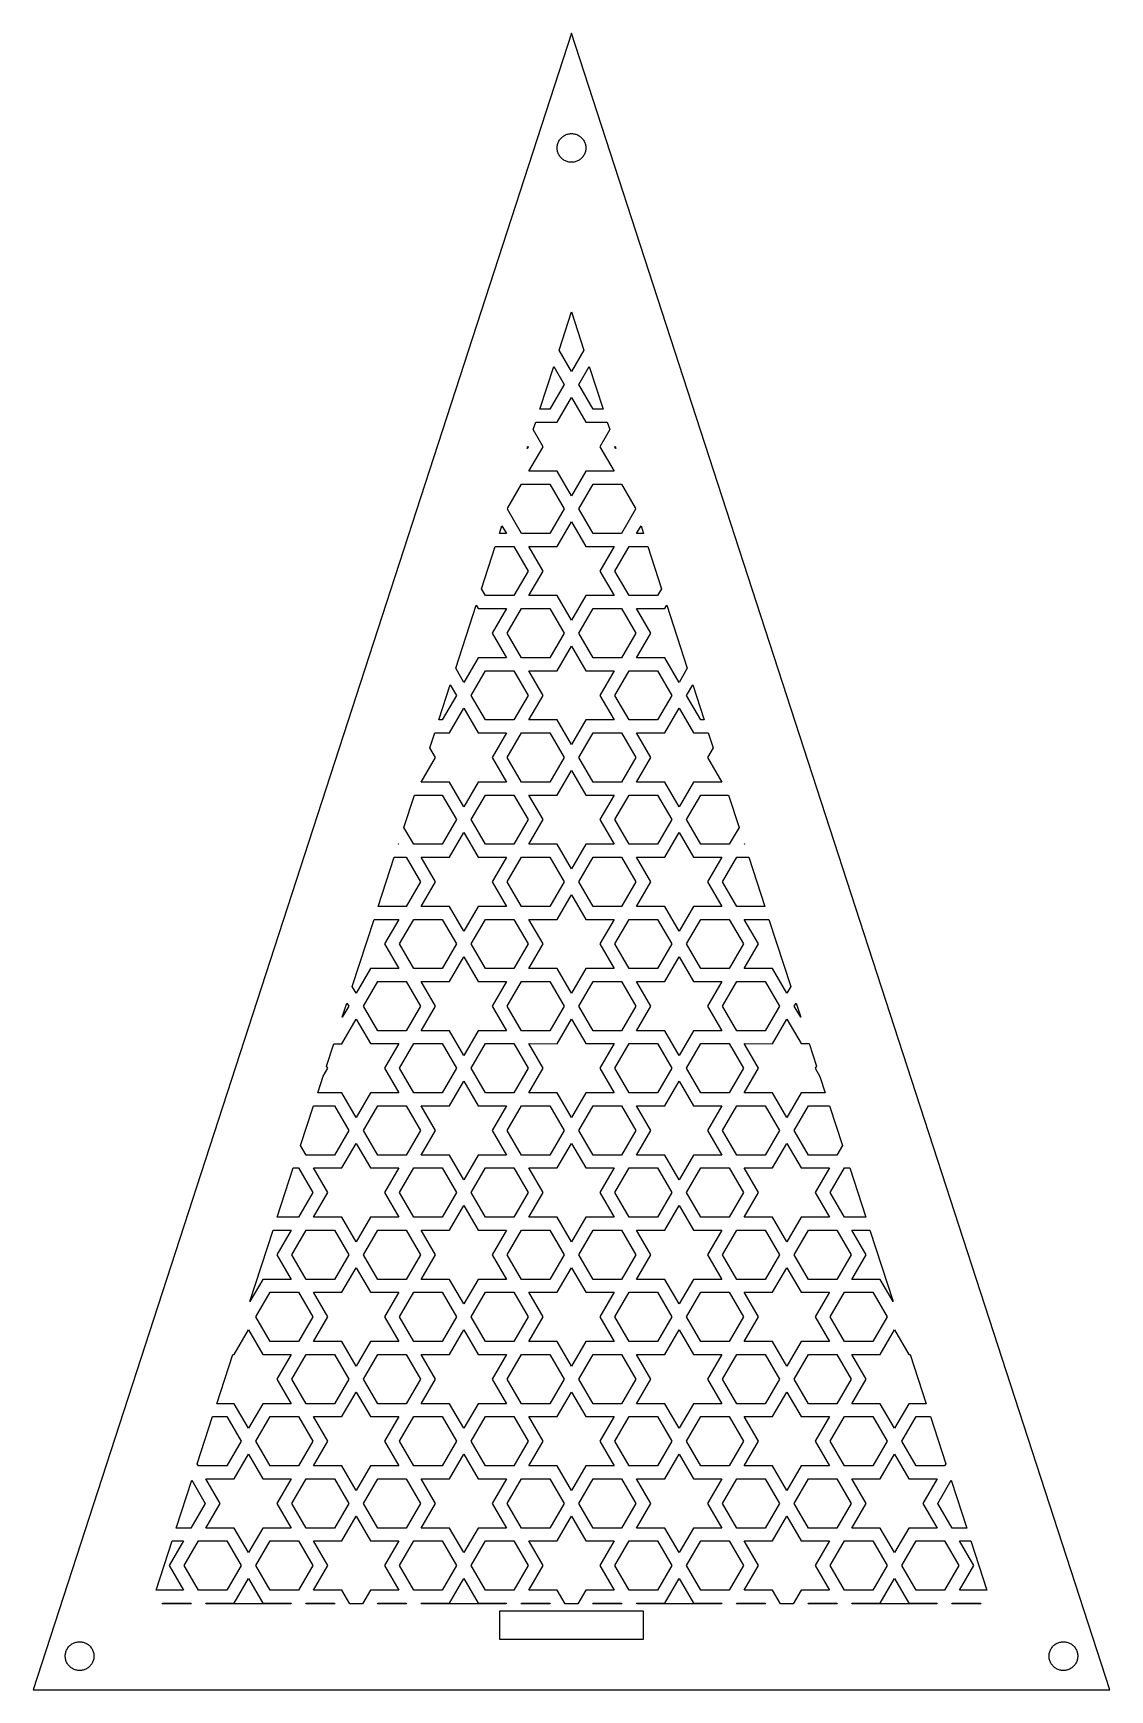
# Model space of a CAD drawing. Header units: metres. Extents: x -75 to 75, y 0 to 231.
import ezdxf

# ---------------------------------------------------------------- set-up
doc = ezdxf.new("R2010")
doc.units = ezdxf.units.M

msp = doc.modelspace()

# ---------------------------------------------------------------- linework, layer by layer
for p, q in [((0, 230.826), (-75, 0)), ((75, 0), (0, 230.826)), ((-2, 214.826), (-1.99605, 214.952)), ((-1.99605, 214.701), (-2, 214.826)), ((-1.99605, 214.952), (-1.98422, 215.077)), ((-1.98422, 214.576), (-1.99605, 214.701)), ((-1.98422, 215.077), (-1.96457, 215.201)), ((-1.96457, 215.201), (-1.93716, 215.324)), ((-1.93716, 215.324), (-1.9021, 215.444)), ((-1.9021, 215.444), (-1.85954, 215.562)), ((-1.85954, 215.562), (-1.80965, 215.678)), ((-1.80965, 215.678), (-1.75261, 215.79)), ((-1.75261, 215.79), (-1.68864, 215.898)), ((-1.68864, 215.898), (-1.61803, 216.002)), ((-1.61803, 216.002), (-1.54102, 216.101)), ((-1.54102, 216.101), (-1.45793, 216.195)), ((-1.45793, 216.195), (-1.36908, 216.284)), ((-1.36908, 216.284), (-1.27484, 216.367)), ((-1.27484, 216.367), (-1.17557, 216.444)), ((-1.17557, 216.444), (-1.07164, 216.515)), ((-1.07164, 216.515), (-0.9635, 216.579)), ((-0.9635, 216.579), (-0.85155, 216.636)), ((-0.85155, 216.636), (-0.73624, 216.686)), ((-0.73624, 216.686), (-0.61803, 216.728)), ((-0.61803, 216.728), (-0.49738, 216.763)), ((-0.49738, 216.763), (-0.37476, 216.791)), ((-0.37476, 216.791), (-0.25066, 216.81)), ((-0.25066, 216.81), (-0.12558, 216.822)), ((-0.12558, 216.822), (0, 216.826)), ((0, 216.826), (0.12558, 216.822)), ((0.12558, 216.822), (0.25066, 216.81)), ((0.25066, 216.81), (0.37476, 216.791)), ((0.37476, 216.791), (0.49738, 216.763)), ((0.49738, 216.763), (0.61803, 216.728)), ((0.61803, 216.728), (0.73624, 216.686)), ((0.73624, 216.686), (0.85155, 216.636)), ((0.85155, 216.636), (0.9635, 216.579)), ((0.9635, 216.579), (1.07164, 216.515)), ((1.07164, 216.515), (1.17557, 216.444)), ((1.17557, 216.444), (1.27484, 216.367)), ((1.27484, 216.367), (1.36908, 216.284)), ((1.36908, 216.284), (1.45793, 216.195)), ((1.45793, 216.195), (1.54102, 216.101)), ((1.54102, 216.101), (1.61803, 216.002)), ((1.61803, 216.002), (1.68864, 215.898)), ((1.68864, 215.898), (1.75261, 215.79)), ((1.75261, 215.79), (1.80965, 215.678)), ((1.80965, 215.678), (1.85954, 215.562)), ((1.85954, 215.562), (1.9021, 215.444)), ((1.9021, 215.444), (1.93716, 215.324)), ((1.93716, 215.324), (1.96457, 215.201)), ((1.96457, 215.201), (1.98422, 215.077)), ((1.98422, 215.077), (1.99605, 214.952)), ((1.99605, 214.701), (1.98422, 214.576)), ((1.99605, 214.952), (2, 214.826)), ((2, 214.826), (1.99605, 214.701)), ((-1.96457, 214.451), (-1.98422, 214.576)), ((-1.93716, 214.329), (-1.96457, 214.451)), ((-1.9021, 214.208), (-1.93716, 214.329)), ((-1.85954, 214.09), (-1.9021, 214.208)), ((-1.80965, 213.975), (-1.85954, 214.09)), ((-1.75261, 213.863), (-1.80965, 213.975)), ((-1.68864, 213.755), (-1.75261, 213.863)), ((-1.61803, 213.651), (-1.68864, 213.755)), ((-1.54102, 213.551), (-1.61803, 213.651)), ((-1.45793, 213.457), (-1.54102, 213.551)), ((-1.36908, 213.368), (-1.45793, 213.457)), ((-1.27484, 213.285), (-1.36908, 213.368)), ((-1.17557, 213.208), (-1.27484, 213.285)), ((-1.07164, 213.138), (-1.17557, 213.208)), ((-0.9635, 213.074), (-1.07164, 213.138)), ((-0.85155, 213.017), (-0.9635, 213.074)), ((-0.73624, 212.967), (-0.85155, 213.017)), ((-0.61803, 212.924), (-0.73624, 212.967)), ((-0.49738, 212.889), (-0.61803, 212.924)), ((-0.37476, 212.862), (-0.49738, 212.889)), ((-0.25066, 212.842), (-0.37476, 212.862)), ((-0.12558, 212.83), (-0.25066, 212.842)), ((0, 212.826), (-0.12558, 212.83)), ((0.12558, 212.83), (0, 212.826)), ((0.25066, 212.842), (0.12558, 212.83)), ((0.37476, 212.862), (0.25066, 212.842)), ((0.49738, 212.889), (0.37476, 212.862)), ((0.61803, 212.924), (0.49738, 212.889)), ((0.73624, 212.967), (0.61803, 212.924)), ((0.85155, 213.017), (0.73624, 212.967)), ((0.9635, 213.074), (0.85155, 213.017)), ((1.07164, 213.138), (0.9635, 213.074)), ((1.17557, 213.208), (1.07164, 213.138)), ((1.27484, 213.285), (1.17557, 213.208)), ((1.36908, 213.368), (1.27484, 213.285)), ((1.45793, 213.457), (1.36908, 213.368)), ((1.54102, 213.551), (1.45793, 213.457)), ((1.61803, 213.651), (1.54102, 213.551)), ((1.68864, 213.755), (1.61803, 213.651)), ((1.75261, 213.863), (1.68864, 213.755)), ((1.80965, 213.975), (1.75261, 213.863)), ((1.85954, 214.09), (1.80965, 213.975)), ((1.9021, 214.208), (1.85954, 214.09)), ((1.93716, 214.329), (1.9021, 214.208)), ((1.96457, 214.451), (1.93716, 214.329)), ((1.98422, 214.576), (1.96457, 214.451)), ((-1.73135, 186.665), (0, 191.993)), ((0, 191.993), (1.73155, 186.664)), ((0, 183.666), (-1.73135, 186.665)), ((1.73155, 186.664), (0, 183.666)), ((-4.40544, 178.435), (-2.47998, 184.361)), ((-2.47998, 184.361), (-1.03958, 181.865)), ((1.03958, 181.865), (2.48001, 184.361)), ((2.48001, 184.361), (4.40544, 178.435)), ((-1.03958, 181.865), (-3.01941, 178.435)), ((-1.98074, 176.635), (0, 180.065)), ((0, 180.065), (1.97983, 176.635)), ((3.01941, 178.435), (1.03958, 181.865)), ((-3.01941, 178.435), (-4.40544, 178.435)), ((4.40544, 178.435), (3.01941, 178.435)), ((-5.33247, 175.582), (-4.99031, 176.635)), ((-3.96057, 173.205), (-5.33247, 175.582)), ((-4.99031, 176.635), (-1.98074, 176.635)), ((1.97983, 176.635), (4.99026, 176.635)), ((5.3326, 175.581), (3.96057, 173.205)), ((4.99026, 176.635), (5.3326, 175.581)), ((-6.18849, 172.947), (-6.08133, 173.277)), ((-6.03973, 173.205), (-6.18849, 172.947)), ((-6.08133, 173.277), (-6.03973, 173.205)), ((-5.94086, 169.775), (-3.96057, 173.205)), ((3.96057, 173.205), (5.9404, 169.775)), ((6.03973, 173.205), (6.08133, 173.277)), ((6.18848, 172.947), (6.03973, 173.205)), ((6.08133, 173.277), (6.18848, 172.947)), ((-1.97983, 169.775), (-5.94086, 169.775)), ((0, 166.345), (-1.97983, 169.775)), ((1.98074, 169.775), (0, 166.345)), ((5.9404, 169.775), (1.98074, 169.775)), ((-8.86516, 164.709), (-6.98044, 167.975)), ((-6.98044, 167.975), (-3.01941, 167.975)), ((-3.01941, 167.975), (-1.03958, 164.545)), ((1.03958, 164.545), (3.01941, 167.975)), ((3.01941, 167.975), (6.97998, 167.975)), ((6.97998, 167.975), (8.86517, 164.709)), ((-8.93367, 164.498), (-8.86516, 164.709)), ((-6.98044, 161.115), (-8.93367, 164.498)), ((-1.03958, 164.545), (-3.01941, 161.115)), ((3.01941, 161.115), (1.03958, 164.545)), ((8.93367, 164.498), (6.98044, 161.115)), ((8.86517, 164.709), (8.93367, 164.498)), ((-10.0331, 161.115), (-9.68253, 162.194)), ((-9.68253, 162.194), (-9.0596, 161.115)), ((-1.98074, 159.314), (0, 162.744)), ((0, 162.744), (1.97983, 159.315)), ((9.05914, 161.115), (9.6824, 162.194)), ((9.6824, 162.194), (10.0332, 161.115)), ((-12.535, 153.415), (-10.618, 159.315)), ((-10.618, 159.315), (-8.01956, 159.315)), ((-9.0596, 161.115), (-10.0331, 161.115)), ((-8.01956, 159.315), (-6.03973, 155.885)), ((-3.01941, 161.115), (-6.98044, 161.115)), ((-3.96057, 155.885), (-5.9404, 159.315)), ((-5.9404, 159.315), (-1.98074, 159.314)), ((1.97983, 159.315), (5.94086, 159.315)), ((6.98044, 161.115), (3.01941, 161.115)), ((5.94086, 159.315), (3.96057, 155.885)), ((6.03973, 155.885), (8.01956, 159.315)), ((8.01956, 159.315), (10.618, 159.315)), ((10.0332, 161.115), (9.05914, 161.115)), ((10.618, 159.315), (12.535, 153.415)), ((-6.03973, 155.885), (-8.01956, 152.455)), ((-5.94086, 152.455), (-3.96057, 155.885)), ((3.96057, 155.885), (5.9404, 152.455)), ((8.02002, 152.454), (6.03973, 155.885)), ((-11.9806, 152.454), (-12.535, 153.415)), ((-8.01956, 152.455), (-11.9806, 152.454)), ((-1.97983, 152.455), (-5.94086, 152.455)), ((0, 149.025), (-1.97983, 152.455)), ((1.98074, 152.455), (0, 149.025)), ((5.9404, 152.455), (1.98074, 152.455)), ((11.9806, 152.454), (8.02002, 152.454)), ((12.535, 153.415), (11.9806, 152.454)), ((-16.1359, 142.332), (-13.2837, 151.111)), ((-13.2837, 151.111), (-13.0202, 150.654)), ((-13.0202, 150.654), (-9.05914, 150.654)), ((-9.05914, 150.654), (-11.0394, 147.224)), ((-8.96027, 147.224), (-6.98044, 150.654)), ((-6.98044, 150.654), (-3.01941, 150.655)), ((-3.01941, 150.655), (-1.03958, 147.225)), ((1.03958, 147.224), (3.01941, 150.655)), ((3.01941, 150.655), (6.97998, 150.655)), ((6.97998, 150.655), (8.96027, 147.224)), ((11.0394, 147.224), (9.0596, 150.654)), ((9.0596, 150.654), (13.0193, 150.654)), ((13.0193, 150.654), (13.2834, 151.111)), ((13.2834, 151.111), (16.136, 142.332)), ((-11.0394, 147.224), (-9.0596, 143.794)), ((-6.97998, 143.794), (-8.96027, 147.224)), ((-1.03958, 147.225), (-3.01941, 143.794)), ((-1.98074, 141.993), (0, 145.423)), ((0, 145.423), (1.97983, 141.994)), ((3.01941, 143.794), (1.03958, 147.224)), ((8.96027, 147.224), (6.97998, 143.794)), ((9.05914, 143.794), (11.0394, 147.224)), ((-13.0193, 143.795), (-15, 140.365)), ((-9.0596, 143.794), (-13.0193, 143.795)), ((-3.01941, 143.794), (-6.97998, 143.794)), ((6.97998, 143.794), (3.01941, 143.794)), ((13.0202, 143.794), (9.05914, 143.794)), ((15, 140.365), (13.0202, 143.794)), ((-15, 140.365), (-16.1359, 142.332)), ((-13.9604, 138.564), (-11.9806, 141.994)), ((-11.9806, 141.994), (-8.02002, 141.994)), ((-8.02002, 141.994), (-6.03973, 138.564)), ((-3.96057, 138.564), (-5.9404, 141.994)), ((-5.9404, 141.994), (-1.98074, 141.993)), ((1.97983, 141.994), (5.94086, 141.994)), ((5.94086, 141.994), (3.96057, 138.564)), ((6.03973, 138.564), (8.01956, 141.994)), ((8.01956, 141.994), (11.9806, 141.994)), ((11.9806, 141.994), (13.9604, 138.564)), ((16.136, 142.332), (15, 140.365)), ((-18.4749, 135.134), (-16.8846, 140.028)), ((-16.0396, 138.564), (-18.0194, 135.134)), ((-16.8846, 140.028), (-16.0396, 138.564)), ((-11.9806, 135.134), (-13.9604, 138.564)), ((-6.03973, 138.564), (-8.01956, 135.134)), ((-5.94086, 135.134), (-3.96057, 138.564)), ((3.96057, 138.564), (5.9404, 135.134)), ((8.01956, 135.134), (6.03973, 138.564)), ((13.9604, 138.564), (11.9806, 135.134)), ((16.0396, 138.564), (16.8846, 140.028)), ((18.0194, 135.134), (16.0396, 138.564)), ((16.8846, 140.028), (18.4749, 135.134)), ((-16.9807, 133.333), (-15, 136.763)), ((-15, 136.763), (-13.0202, 133.334)), ((13.0193, 133.333), (15, 136.763)), ((15, 136.763), (16.9798, 133.334)), ((-18.0194, 135.134), (-18.4749, 135.134)), ((-8.01956, 135.134), (-11.9806, 135.134)), ((-1.97983, 135.134), (-5.94086, 135.134)), ((0, 131.704), (-1.97983, 135.134)), ((1.98074, 135.134), (0, 131.704)), ((5.9404, 135.134), (1.98074, 135.134)), ((11.9806, 135.134), (8.01956, 135.134)), ((18.4749, 135.134), (18.0194, 135.134)), ((-19.7371, 131.249), (-19.0598, 133.334)), ((-19.0598, 133.334), (-16.9807, 133.333)), ((-13.0202, 133.334), (-9.05914, 133.334)), ((-9.05914, 133.334), (-11.0394, 129.904)), ((-8.96027, 129.904), (-6.98044, 133.334)), ((-6.98044, 133.334), (-3.01941, 133.334)), ((-3.01941, 133.334), (-1.03958, 129.904)), ((1.03958, 129.903), (3.01941, 133.334)), ((3.01941, 133.334), (6.98044, 133.334)), ((6.98044, 133.334), (8.96027, 129.904)), ((11.0394, 129.904), (9.0596, 133.334)), ((9.0596, 133.334), (13.0193, 133.333)), ((16.9798, 133.334), (19.0597, 133.334)), ((19.0597, 133.334), (19.7371, 131.249)), ((-20.9409, 126.474), (-18.9606, 129.904)), ((-18.9606, 129.904), (-19.7371, 131.249)), ((-11.0394, 129.904), (-9.0596, 126.474)), ((-6.97998, 126.473), (-8.96027, 129.904)), ((-1.03958, 129.904), (-3.01941, 126.473)), ((3.01941, 126.473), (1.03958, 129.903)), ((8.96027, 129.904), (6.98044, 126.474)), ((9.05914, 126.474), (11.0394, 129.904)), ((19.7371, 131.249), (18.9606, 129.904)), ((18.9606, 129.904), (20.9404, 126.474)), ((-1.98074, 124.673), (0, 128.103)), ((0, 128.103), (1.97983, 124.673)), ((-23.3382, 120.166), (-21.8736, 124.673)), ((-21.8736, 124.673), (-18.0194, 124.674)), ((-16.9798, 126.474), (-20.9409, 126.474)), ((-18.0194, 124.674), (-16.0396, 121.244)), ((-15, 123.044), (-16.9798, 126.474)), ((-13.0193, 126.474), (-15, 123.044)), ((-13.9604, 121.243), (-11.9806, 124.674)), ((-9.0596, 126.474), (-13.0193, 126.474)), ((-11.9806, 124.674), (-8.02002, 124.674)), ((-8.02002, 124.674), (-6.03973, 121.243)), ((-3.01941, 126.473), (-6.97998, 126.473)), ((-3.96057, 121.243), (-5.9404, 124.673)), ((-5.9404, 124.673), (-1.98074, 124.673)), ((1.97983, 124.673), (5.94086, 124.673)), ((6.98044, 126.474), (3.01941, 126.473)), ((5.94086, 124.673), (3.96057, 121.243)), ((6.03973, 121.243), (8.01956, 124.673)), ((8.01956, 124.673), (11.9806, 124.674)), ((13.0202, 126.474), (9.05914, 126.474)), ((11.9806, 124.674), (13.9604, 121.244)), ((15, 123.044), (13.0202, 126.474)), ((16.9807, 126.474), (15, 123.044)), ((16.0396, 121.243), (18.0194, 124.674)), ((20.9404, 126.474), (16.9807, 126.474)), ((18.0194, 124.674), (21.8735, 124.674)), ((21.8735, 124.674), (23.3382, 120.166)), ((-21.98, 117.813), (-23.3382, 120.166)), ((-16.0396, 121.244), (-18.0194, 117.813)), ((-11.9806, 117.813), (-13.9604, 121.243)), ((-6.03973, 121.243), (-8.02002, 117.813)), ((-5.94086, 117.813), (-3.96057, 121.243)), ((3.96057, 121.243), (5.9404, 117.813)), ((8.02002, 117.813), (6.03973, 121.243)), ((13.9604, 121.244), (11.9806, 117.813)), ((18.0194, 117.813), (16.0396, 121.243)), ((23.3382, 120.166), (21.98, 117.813)), ((-24.1026, 117.813), (-24.0871, 117.861)), ((-24.0596, 117.813), (-24.1026, 117.813)), ((-24.0871, 117.861), (-24.0596, 117.813)), ((-18.0194, 117.813), (-21.98, 117.813)), ((-16.9807, 116.012), (-15, 119.442)), ((-15, 119.442), (-13.0202, 116.013)), ((-8.02002, 117.813), (-11.9806, 117.813)), ((-1.97983, 117.813), (-5.94086, 117.813)), ((0, 114.384), (-1.97983, 117.813)), ((1.98074, 117.814), (0, 114.384)), ((5.9404, 117.813), (1.98074, 117.814)), ((11.9806, 117.813), (8.02002, 117.813)), ((13.0193, 116.012), (15, 119.442)), ((15, 119.442), (16.9798, 116.013)), ((21.98, 117.813), (18.0194, 117.813)), ((24.0591, 117.813), (24.087, 117.861)), ((24.1026, 117.813), (24.0591, 117.813)), ((24.087, 117.861), (24.1026, 117.813)), ((-26.9165, 109.153), (-24.6874, 116.013)), ((-24.6874, 116.013), (-23.02, 116.013)), ((-23.02, 116.013), (-21.0397, 112.583)), ((-18.9606, 112.583), (-20.9404, 116.013)), ((-20.9404, 116.013), (-16.9807, 116.012)), ((-13.0202, 116.013), (-9.05914, 116.013)), ((-9.05914, 116.013), (-11.0394, 112.583)), ((-8.96027, 112.583), (-6.98044, 116.013)), ((-6.98044, 116.013), (-3.01941, 116.013)), ((-3.01941, 116.013), (-1.03958, 112.583)), ((1.03958, 112.583), (3.01941, 116.013)), ((3.01941, 116.013), (6.97998, 116.013)), ((6.97998, 116.013), (8.96027, 112.583)), ((11.0394, 112.583), (9.0596, 116.013)), ((9.0596, 116.013), (13.0193, 116.012)), ((16.9798, 116.013), (20.9409, 116.013)), ((20.9409, 116.013), (18.9606, 112.583)), ((21.0397, 112.583), (23.0196, 116.013)), ((23.0196, 116.013), (24.6875, 116.013)), ((24.6875, 116.013), (26.9165, 109.153)), ((-21.0397, 112.583), (-23.0196, 109.153)), ((-20.9409, 109.153), (-18.9606, 112.583)), ((-11.0394, 112.583), (-9.0596, 109.153)), ((-6.98044, 109.153), (-8.96027, 112.583)), ((-1.03958, 112.583), (-3.01941, 109.153)), ((3.01941, 109.153), (1.03958, 112.583)), ((8.96027, 112.583), (6.98044, 109.153)), ((9.05914, 109.153), (11.0394, 112.583)), ((18.9606, 112.583), (20.9404, 109.153)), ((23.0196, 109.153), (21.0397, 112.583)), ((-23.0196, 109.153), (-26.9165, 109.153)), ((-16.9798, 109.153), (-20.9409, 109.153)), ((-15, 105.723), (-16.9798, 109.153)), ((-13.0193, 109.153), (-15, 105.723)), ((-9.0596, 109.153), (-13.0193, 109.153)), ((-3.01941, 109.153), (-6.98044, 109.153)), ((-1.98074, 107.352), (0, 110.782)), ((0, 110.782), (1.97983, 107.353)), ((6.98044, 109.153), (3.01941, 109.153)), ((13.0202, 109.153), (9.05914, 109.153)), ((15, 105.723), (13.0202, 109.153)), ((16.9807, 109.153), (15, 105.723)), ((20.9404, 109.153), (16.9807, 109.153)), ((26.9165, 109.153), (23.0196, 109.153)), ((-30.5405, 97.9995), (-27.5014, 107.353)), ((-27.5014, 107.353), (-24.0591, 107.353)), ((-24.0591, 107.353), (-26.0394, 103.923)), ((-23.9603, 103.923), (-21.9804, 107.353)), ((-21.9804, 107.353), (-18.0194, 107.353)), ((-18.0194, 107.353), (-16.0396, 103.923)), ((-13.9604, 103.922), (-11.9806, 107.353)), ((-11.9806, 107.353), (-8.01956, 107.353)), ((-8.01956, 107.353), (-6.03973, 103.923)), ((-3.96057, 103.923), (-5.9404, 107.353)), ((-5.9404, 107.353), (-1.98074, 107.352)), ((1.97983, 107.353), (5.94086, 107.353)), ((5.94086, 107.353), (3.96057, 103.923)), ((6.03973, 103.923), (8.01956, 107.353)), ((8.01956, 107.353), (11.9806, 107.353)), ((11.9806, 107.353), (13.9604, 103.923)), ((16.0396, 103.922), (18.0194, 107.353)), ((18.0194, 107.353), (21.9804, 107.353)), ((21.9804, 107.353), (23.9603, 103.923)), ((26.0394, 103.923), (24.0596, 107.353)), ((24.0596, 107.353), (27.5015, 107.353)), ((27.5015, 107.353), (30.5405, 97.9993)), ((-26.0394, 103.923), (-24.0596, 100.493)), ((-21.98, 100.492), (-23.9603, 103.923)), ((-16.0396, 103.923), (-18.0194, 100.492)), ((-11.9806, 100.492), (-13.9604, 103.922)), ((-6.03973, 103.923), (-8.01956, 100.493)), ((-5.94086, 100.493), (-3.96057, 103.923)), ((3.96057, 103.923), (5.9404, 100.493)), ((8.02002, 100.492), (6.03973, 103.923)), ((13.9604, 103.923), (11.9806, 100.492)), ((18.0194, 100.492), (16.0396, 103.922)), ((23.9603, 103.923), (21.9804, 100.493)), ((24.0591, 100.493), (26.0394, 103.923)), ((-16.9807, 98.692), (-15, 102.122)), ((-15, 102.122), (-13.0202, 98.6925)), ((13.0193, 98.692), (15, 102.122)), ((15, 102.122), (16.9798, 98.6925)), ((-28.0193, 100.493), (-30, 97.0633)), ((-24.0596, 100.493), (-28.0193, 100.493)), ((-18.0194, 100.492), (-21.98, 100.492)), ((-8.01956, 100.493), (-11.9806, 100.492)), ((-1.97983, 100.493), (-5.94086, 100.493)), ((0, 97.0633), (-1.97983, 100.493)), ((1.98074, 100.493), (0, 97.0633)), ((5.9404, 100.493), (1.98074, 100.493)), ((11.9806, 100.492), (8.02002, 100.492)), ((21.9804, 100.493), (18.0194, 100.492)), ((28.0202, 100.493), (24.0591, 100.493)), ((30, 97.0633), (28.0202, 100.493)), ((-30, 97.0633), (-30.5405, 97.9995)), ((-28.9604, 95.2625), (-26.9806, 98.6929)), ((-26.9806, 98.6929), (-23.02, 98.6929)), ((-23.02, 98.6929), (-21.0397, 95.2625)), ((-18.9606, 95.2625), (-20.9404, 98.6925)), ((-20.9404, 98.6925), (-16.9807, 98.692)), ((-13.0202, 98.6925), (-9.05914, 98.6925)), ((-9.05914, 98.6925), (-11.0394, 95.2625)), ((-8.96027, 95.2625), (-6.98044, 98.6925)), ((-6.98044, 98.6925), (-3.01941, 98.6929)), ((-3.01941, 98.6929), (-1.03958, 95.2629)), ((1.03958, 95.2625), (3.01941, 98.6929)), ((3.01941, 98.6929), (6.97998, 98.6929)), ((6.97998, 98.6929), (8.96027, 95.2625)), ((11.0394, 95.2625), (9.0596, 98.6925)), ((9.0596, 98.6925), (13.0193, 98.692)), ((16.9798, 98.6925), (20.9409, 98.6925)), ((20.9409, 98.6925), (18.9606, 95.2625)), ((21.0397, 95.2625), (23.0196, 98.6925)), ((23.0196, 98.6925), (26.9806, 98.6929)), ((26.9806, 98.6929), (28.9604, 95.2629)), ((30.5405, 97.9993), (30, 97.0633)), ((-31.9322, 93.7163), (-31.2892, 95.6953)), ((-31.0396, 95.2629), (-31.9322, 93.7163)), ((-31.2892, 95.6953), (-31.0396, 95.2629)), ((-26.9806, 91.8324), (-28.9604, 95.2625)), ((-21.0397, 95.2625), (-23.0196, 91.8324)), ((-20.9409, 91.8324), (-18.9606, 95.2625)), ((-11.0394, 95.2625), (-9.0596, 91.8324)), ((-6.98044, 91.8324), (-8.96027, 95.2625)), ((-1.03958, 95.2629), (-3.01941, 91.8324)), ((3.01941, 91.8324), (1.03958, 95.2625)), ((8.96027, 95.2625), (6.98044, 91.8324)), ((9.05914, 91.8324), (11.0394, 95.2625)), ((18.9606, 95.2625), (20.9404, 91.8324)), ((23.0196, 91.8324), (21.0397, 95.2625)), ((28.9604, 95.2629), (26.9806, 91.8324)), ((31.0396, 95.2625), (31.2892, 95.6951)), ((31.9324, 93.7157), (31.0396, 95.2625)), ((31.2892, 95.6951), (31.9324, 93.7157)), ((-31.9807, 90.032), (-30, 93.4621)), ((-30, 93.4621), (-28.0202, 90.0325)), ((-1.98074, 90.032), (0, 93.4621)), ((0, 93.4621), (1.97983, 90.0325)), ((28.0193, 90.032), (30, 93.4621)), ((30, 93.4621), (31.9798, 90.0325)), ((-34.1417, 86.9162), (-33.1292, 90.0322)), ((-33.1292, 90.0322), (-31.9807, 90.032)), ((-28.0202, 90.0325), (-24.0591, 90.0325)), ((-23.0196, 91.8324), (-26.9806, 91.8324)), ((-24.0591, 90.0325), (-26.0394, 86.6025)), ((-23.9603, 86.6025), (-21.9804, 90.0325)), ((-21.9804, 90.0325), (-18.0194, 90.0325)), ((-16.9798, 91.8324), (-20.9409, 91.8324)), ((-18.0194, 90.0325), (-16.0396, 86.6025)), ((-15, 88.4029), (-16.9798, 91.8324)), ((-13.0193, 91.8329), (-15, 88.4029)), ((-13.9604, 86.602), (-11.9806, 90.0325)), ((-9.0596, 91.8324), (-13.0193, 91.8329)), ((-11.9806, 90.0325), (-8.01956, 90.0325)), ((-8.01956, 90.0325), (-6.03973, 86.6025)), ((-3.01941, 91.8324), (-6.98044, 91.8324)), ((-3.96057, 86.6025), (-5.9404, 90.0325)), ((-5.9404, 90.0325), (-1.98074, 90.032)), ((1.97983, 90.0325), (5.94086, 90.0325)), ((6.98044, 91.8324), (3.01941, 91.8324)), ((5.94086, 90.0325), (3.96057, 86.6025)), ((6.03973, 86.6025), (8.01956, 90.0325)), ((8.01956, 90.0325), (11.9806, 90.0325)), ((13.0202, 91.8324), (9.05914, 91.8324)), ((11.9806, 90.0325), (13.9604, 86.6025)), ((15, 88.4029), (13.0202, 91.8324)), ((16.9807, 91.8329), (15, 88.4029)), ((16.0396, 86.602), (18.0194, 90.0325)), ((20.9404, 91.8324), (16.9807, 91.8329)), ((18.0194, 90.0325), (21.9804, 90.0325)), ((21.9804, 90.0325), (23.9603, 86.6025)), ((26.9806, 91.8324), (23.0196, 91.8324)), ((26.0394, 86.6025), (24.0596, 90.0325)), ((24.0596, 90.0325), (28.0193, 90.032)), ((31.9798, 90.0325), (33.1291, 90.0325)), ((33.1291, 90.0325), (34.1417, 86.9162)), ((-35.3581, 83.1725), (-34.6079, 85.4812)), ((-34.6079, 85.4812), (-33.9606, 86.6025)), ((-33.9606, 86.6025), (-34.1417, 86.9162)), ((-26.0394, 86.6025), (-24.0596, 83.1725)), ((-21.98, 83.172), (-23.9603, 86.6025)), ((-16.0396, 86.6025), (-18.0194, 83.172)), ((-11.9806, 83.172), (-13.9604, 86.602)), ((-6.03973, 86.6025), (-8.01956, 83.1725)), ((-5.94086, 83.1725), (-3.96057, 86.6025)), ((3.96057, 86.6025), (5.9404, 83.1725)), ((8.02002, 83.172), (6.03973, 86.6025)), ((13.9604, 86.6025), (11.9806, 83.172)), ((18.0194, 83.172), (16.0396, 86.602)), ((23.9603, 86.6025), (21.9804, 83.1725)), ((24.0591, 83.1725), (26.0394, 86.6025)), ((34.1417, 86.9162), (33.9606, 86.6025)), ((33.9606, 86.6025), (34.6081, 85.4806)), ((34.6081, 85.4806), (35.3581, 83.1725)), ((-31.9798, 83.1725), (-35.3581, 83.1725)), ((-30, 79.7429), (-31.9798, 83.1725)), ((-28.0193, 83.1729), (-30, 79.7429)), ((-24.0596, 83.1725), (-28.0193, 83.1729)), ((-18.0194, 83.172), (-21.98, 83.172)), ((-16.9807, 81.3716), (-15, 84.8016)), ((-15, 84.8016), (-13.0202, 81.3721)), ((-8.01956, 83.1725), (-11.9806, 83.172)), ((-1.97983, 83.1725), (-5.94086, 83.1725)), ((0, 79.7429), (-1.97983, 83.1725)), ((1.98074, 83.1729), (0, 79.7429)), ((5.9404, 83.1725), (1.98074, 83.1729)), ((11.9806, 83.172), (8.02002, 83.172)), ((13.0193, 81.3716), (15, 84.8016)), ((15, 84.8016), (16.9798, 81.3721)), ((21.9804, 83.1725), (18.0194, 83.172)), ((28.0202, 83.1725), (24.0591, 83.1725)), ((30, 79.7429), (28.0202, 83.1725)), ((31.9807, 83.1729), (30, 79.7429)), ((35.3581, 83.1725), (31.9807, 83.1729)), ((-37.7428, 75.833), (-35.943, 81.3722)), ((-35.943, 81.3722), (-33.0194, 81.3725)), ((-33.0194, 81.3725), (-31.0396, 77.9425)), ((-28.9604, 77.9416), (-26.9806, 81.3725)), ((-26.9806, 81.3725), (-23.02, 81.3725)), ((-23.02, 81.3725), (-21.0397, 77.942)), ((-18.9606, 77.942), (-20.9404, 81.3721)), ((-20.9404, 81.3721), (-16.9807, 81.3716)), ((-13.0202, 81.3721), (-9.05914, 81.3721)), ((-9.05914, 81.3721), (-11.0394, 77.942)), ((-8.96027, 77.942), (-6.98044, 81.3721)), ((-6.98044, 81.3721), (-3.01941, 81.3725)), ((-3.01941, 81.3725), (-1.03958, 77.9425)), ((1.03958, 77.9416), (3.01941, 81.3725)), ((3.01941, 81.3725), (6.97998, 81.3725)), ((6.97998, 81.3725), (8.96027, 77.942)), ((11.0394, 77.942), (9.0596, 81.3721)), ((9.0596, 81.3721), (13.0193, 81.3716)), ((16.9798, 81.3721), (20.9409, 81.3721)), ((20.9409, 81.3721), (18.9606, 77.942)), ((21.0397, 77.942), (23.0196, 81.3721)), ((23.0196, 81.3721), (26.9806, 81.3725)), ((26.9806, 81.3725), (28.9604, 77.9425)), ((31.0396, 77.9416), (33.0194, 81.3725)), ((33.0194, 81.3725), (35.9429, 81.3725)), ((35.9429, 81.3725), (37.7428, 75.833)), ((-31.0396, 77.9425), (-33.0194, 74.5116)), ((-26.9806, 74.5116), (-28.9604, 77.9416)), ((-21.0397, 77.942), (-23.02, 74.5116)), ((-20.9409, 74.512), (-18.9606, 77.942)), ((-11.0394, 77.942), (-9.0596, 74.512)), ((-6.97998, 74.5116), (-8.96027, 77.942)), ((-1.03958, 77.9425), (-3.01941, 74.5116)), ((3.01941, 74.5116), (1.03958, 77.9416)), ((8.96027, 77.942), (6.97998, 74.5116)), ((9.05914, 74.512), (11.0394, 77.942)), ((18.9606, 77.942), (20.9404, 74.512)), ((23.02, 74.5116), (21.0397, 77.942)), ((28.9604, 77.9425), (26.9806, 74.5116)), ((33.0194, 74.5116), (31.0396, 77.9416)), ((-36.98, 74.5116), (-37.7428, 75.833)), ((-33.0194, 74.5116), (-36.98, 74.5116)), ((-31.9807, 72.7112), (-30, 76.1412)), ((-30, 76.1412), (-28.0202, 72.7116)), ((-23.02, 74.5116), (-26.9806, 74.5116)), ((-16.9798, 74.512), (-20.9409, 74.512)), ((-15, 71.0825), (-16.9798, 74.512)), ((-13.0193, 74.5125), (-15, 71.0825)), ((-9.0596, 74.512), (-13.0193, 74.5125)), ((-3.01941, 74.5116), (-6.97998, 74.5116)), ((-1.98074, 72.7112), (0, 76.1412)), ((0, 76.1412), (1.97983, 72.7116)), ((6.97998, 74.5116), (3.01941, 74.5116)), ((13.0202, 74.512), (9.05914, 74.512)), ((15, 71.0825), (13.0202, 74.512)), ((16.9807, 74.5125), (15, 71.0825)), ((20.9404, 74.512), (16.9807, 74.5125)), ((26.9806, 74.5116), (23.02, 74.5116)), ((28.0193, 72.7112), (30, 76.1412)), ((30, 76.1412), (31.9798, 72.7116)), ((36.98, 74.5116), (33.0194, 74.5116)), ((37.7428, 75.833), (36.98, 74.5116)), ((-40.986, 65.8516), (-38.7569, 72.7121)), ((-38.7569, 72.7121), (-38.02, 72.7121)), ((-38.02, 72.7121), (-36.0397, 69.2816)), ((-33.9606, 69.2816), (-35.9404, 72.7116)), ((-35.9404, 72.7116), (-31.9807, 72.7112)), ((-28.0202, 72.7116), (-24.0591, 72.7116)), ((-24.0591, 72.7116), (-26.0394, 69.2816)), ((-23.9603, 69.2816), (-21.9804, 72.7116)), ((-21.9804, 72.7116), (-18.0194, 72.7121)), ((-18.0194, 72.7121), (-16.0396, 69.2821)), ((-13.9604, 69.2816), (-11.9806, 72.7121)), ((-11.9806, 72.7121), (-8.02002, 72.7121)), ((-8.02002, 72.7121), (-6.03973, 69.2816)), ((-3.96057, 69.2816), (-5.9404, 72.7116)), ((-5.9404, 72.7116), (-1.98074, 72.7112)), ((1.97983, 72.7116), (5.94086, 72.7116)), ((5.94086, 72.7116), (3.96057, 69.2816)), ((6.03973, 69.2816), (8.01956, 72.7116)), ((8.01956, 72.7116), (11.9806, 72.7121)), ((11.9806, 72.7121), (13.9604, 69.2821)), ((16.0396, 69.2816), (18.0194, 72.7121)), ((18.0194, 72.7121), (21.98, 72.7121)), ((21.98, 72.7121), (23.9603, 69.2816)), ((26.0394, 69.2816), (24.0596, 72.7116)), ((24.0596, 72.7116), (28.0193, 72.7112)), ((31.9798, 72.7116), (35.9409, 72.7116)), ((35.9409, 72.7116), (33.9606, 69.2816)), ((36.0397, 69.2816), (38.0196, 72.7116)), ((38.0196, 72.7116), (38.757, 72.7117)), ((38.757, 72.7117), (40.986, 65.8516)), ((-36.0397, 69.2816), (-38.0196, 65.8516)), ((-35.9409, 65.8516), (-33.9606, 69.2816)), ((-26.0394, 69.2816), (-24.0596, 65.8516)), ((-21.9804, 65.8516), (-23.9603, 69.2816)), ((-16.0396, 69.2821), (-18.0194, 65.8516)), ((-11.9806, 65.8516), (-13.9604, 69.2816)), ((-6.03973, 69.2816), (-8.01956, 65.8516)), ((-5.94086, 65.8516), (-3.96057, 69.2816)), ((3.96057, 69.2816), (5.9404, 65.8516)), ((8.01956, 65.8516), (6.03973, 69.2816)), ((13.9604, 69.2821), (11.9806, 65.8516)), ((18.0194, 65.8516), (16.0396, 69.2816)), ((23.9603, 69.2816), (21.9804, 65.8516)), ((24.0591, 65.8516), (26.0394, 69.2816)), ((33.9606, 69.2816), (35.9404, 65.8516)), ((38.0196, 65.8516), (36.0397, 69.2816)), ((-16.9807, 64.0512), (-15, 67.4812)), ((-15, 67.4812), (-13.0202, 64.0517)), ((13.0193, 64.0512), (15, 67.4812)), ((15, 67.4812), (16.9798, 64.0517)), ((-38.0196, 65.8516), (-40.986, 65.8516)), ((-31.9798, 65.8516), (-35.9409, 65.8516)), ((-30, 62.422), (-31.9798, 65.8516)), ((-28.0193, 65.8521), (-30, 62.422)), ((-24.0596, 65.8516), (-28.0193, 65.8521)), ((-18.0194, 65.8516), (-21.9804, 65.8516)), ((-8.01956, 65.8516), (-11.9806, 65.8516)), ((-1.97983, 65.8516), (-5.94086, 65.8516)), ((0, 62.422), (-1.97983, 65.8516)), ((1.98074, 65.8521), (0, 62.422)), ((5.9404, 65.8516), (1.98074, 65.8521)), ((11.9806, 65.8516), (8.01956, 65.8516)), ((21.9804, 65.8516), (18.0194, 65.8516)), ((28.0202, 65.8516), (24.0591, 65.8516)), ((30, 62.422), (28.0202, 65.8516)), ((31.9807, 65.8521), (30, 62.422)), ((35.9404, 65.8516), (31.9807, 65.8521)), ((40.986, 65.8516), (38.0196, 65.8516)), ((-44.8036, 54.1022), (-41.5708, 64.0517)), ((-41.5708, 64.0517), (-39.0591, 64.0517)), ((-39.0591, 64.0517), (-41.0394, 60.6216)), ((-38.9603, 60.6216), (-36.9804, 64.0517)), ((-36.9804, 64.0517), (-33.0194, 64.0517)), ((-33.0194, 64.0517), (-31.0396, 60.6216)), ((-28.9604, 60.6212), (-26.9806, 64.0517)), ((-26.9806, 64.0517), (-23.0196, 64.0517)), ((-23.0196, 64.0517), (-21.0397, 60.6216)), ((-18.9606, 60.6216), (-20.9404, 64.0517)), ((-20.9404, 64.0517), (-16.9807, 64.0512)), ((-13.0202, 64.0517), (-9.05914, 64.0517)), ((-9.05914, 64.0517), (-11.0394, 60.6216)), ((-8.96027, 60.6216), (-6.98044, 64.0517)), ((-6.98044, 64.0517), (-3.01941, 64.0517)), ((-3.01941, 64.0517), (-1.03958, 60.6216)), ((1.03958, 60.6212), (3.01941, 64.0517)), ((3.01941, 64.0517), (6.98044, 64.0517)), ((6.98044, 64.0517), (8.96027, 60.6216)), ((11.0394, 60.6216), (9.0596, 64.0517)), ((9.0596, 64.0517), (13.0193, 64.0512)), ((16.9798, 64.0517), (20.9409, 64.0517)), ((20.9409, 64.0517), (18.9606, 60.6216)), ((21.0397, 60.6216), (23.0196, 64.0517)), ((23.0196, 64.0517), (26.9806, 64.0517)), ((26.9806, 64.0517), (28.9604, 60.6216)), ((31.0396, 60.6212), (33.0194, 64.0517)), ((33.0194, 64.0517), (36.9804, 64.0517)), ((36.9804, 64.0517), (38.9603, 60.6216)), ((41.0394, 60.6216), (39.0596, 64.0517)), ((39.0596, 64.0517), (41.5709, 64.0514)), ((41.5709, 64.0514), (44.8035, 54.1024)), ((-41.0394, 60.6216), (-39.0596, 57.1916)), ((-36.98, 57.1912), (-38.9603, 60.6216)), ((-31.0396, 60.6216), (-33.0194, 57.1912)), ((-26.9806, 57.1912), (-28.9604, 60.6212)), ((-21.0397, 60.6216), (-23.0196, 57.1916)), ((-20.9409, 57.1916), (-18.9606, 60.6216)), ((-11.0394, 60.6216), (-9.0596, 57.1916)), ((-6.97998, 57.1912), (-8.96027, 60.6216)), ((-1.03958, 60.6216), (-3.01941, 57.1912)), ((3.01941, 57.1912), (1.03958, 60.6212)), ((8.96027, 60.6216), (6.98044, 57.1916)), ((9.05914, 57.1916), (11.0394, 60.6216)), ((18.9606, 60.6216), (20.9404, 57.1916)), ((23.02, 57.1912), (21.0397, 60.6216)), ((28.9604, 60.6216), (26.9806, 57.1912)), ((33.0194, 57.1912), (31.0396, 60.6212)), ((38.9603, 60.6216), (36.9804, 57.1916)), ((39.0591, 57.1916), (41.0394, 60.6216)), ((-31.9807, 55.3908), (-30, 58.8208)), ((-30, 58.8208), (-28.0202, 55.3912)), ((-1.98074, 55.3908), (0, 58.8208)), ((0, 58.8208), (1.97983, 55.3912)), ((28.0193, 55.3908), (30, 58.8208)), ((30, 58.8208), (31.9798, 55.3912)), ((-43.0193, 57.1921), (-44.8036, 54.1022)), ((-39.0596, 57.1916), (-43.0193, 57.1921)), ((-33.0194, 57.1912), (-36.98, 57.1912)), ((-23.0196, 57.1916), (-26.9806, 57.1912)), ((-16.9798, 57.1916), (-20.9409, 57.1916)), ((-15, 53.7621), (-16.9798, 57.1916)), ((-13.0193, 57.1921), (-15, 53.7621)), ((-9.0596, 57.1916), (-13.0193, 57.1921)), ((-3.01941, 57.1912), (-6.97998, 57.1912)), ((6.98044, 57.1916), (3.01941, 57.1912)), ((13.0202, 57.1916), (9.05914, 57.1916)), ((15, 53.7621), (13.0202, 57.1916)), ((16.9807, 57.1921), (15, 53.7621)), ((20.9404, 57.1916), (16.9807, 57.1921)), ((26.9806, 57.1912), (23.02, 57.1912)), ((36.9804, 57.1916), (33.0194, 57.1912)), ((43.0202, 57.1916), (39.0591, 57.1916)), ((44.8035, 54.1024), (43.0202, 57.1916)), ((-43.9604, 51.9612), (-41.9806, 55.3917)), ((-41.9806, 55.3917), (-38.02, 55.3917)), ((-38.02, 55.3917), (-36.0397, 51.9612)), ((-33.9606, 51.9612), (-35.9404, 55.3912)), ((-35.9404, 55.3912), (-31.9807, 55.3908)), ((-28.0202, 55.3912), (-24.0591, 55.3912)), ((-24.0591, 55.3912), (-26.0394, 51.9612)), ((-23.9603, 51.9612), (-21.9804, 55.3912)), ((-21.9804, 55.3912), (-18.0194, 55.3917)), ((-18.0194, 55.3917), (-16.0396, 51.9617)), ((-13.9604, 51.9612), (-11.9806, 55.3917)), ((-11.9806, 55.3917), (-8.02002, 55.3917)), ((-8.02002, 55.3917), (-6.03973, 51.9612)), ((-3.96057, 51.9612), (-5.9404, 55.3912)), ((-5.9404, 55.3912), (-1.98074, 55.3908)), ((1.97983, 55.3912), (5.94086, 55.3912)), ((5.94086, 55.3912), (3.96057, 51.9612)), ((6.03973, 51.9612), (8.01956, 55.3912)), ((8.01956, 55.3912), (11.9806, 55.3917)), ((11.9806, 55.3917), (13.9604, 51.9617)), ((16.0396, 51.9612), (18.0194, 55.3917)), ((18.0194, 55.3917), (21.98, 55.3917)), ((21.98, 55.3917), (23.9603, 51.9612)), ((26.0394, 51.9612), (24.0596, 55.3912)), ((24.0596, 55.3912), (28.0193, 55.3908)), ((31.9798, 55.3912), (35.9409, 55.3912)), ((35.9409, 55.3912), (33.9606, 51.9612)), ((36.0397, 51.9612), (38.0196, 55.3912)), ((38.0196, 55.3912), (41.9806, 55.3917)), ((41.9806, 55.3917), (43.9604, 51.9617)), ((-41.9806, 48.5312), (-43.9604, 51.9612)), ((-36.0397, 51.9612), (-38.0196, 48.5312)), ((-35.9409, 48.5312), (-33.9606, 51.9612)), ((-26.0394, 51.9612), (-24.0596, 48.5312)), ((-21.9804, 48.5312), (-23.9603, 51.9612)), ((-16.0396, 51.9617), (-18.0194, 48.5312)), ((-11.9806, 48.5312), (-13.9604, 51.9612)), ((-6.03973, 51.9612), (-8.01956, 48.5312)), ((-5.94086, 48.5312), (-3.96057, 51.9612)), ((3.96057, 51.9612), (5.9404, 48.5312)), ((8.01956, 48.5312), (6.03973, 51.9612)), ((13.9604, 51.9617), (11.9806, 48.5312)), ((18.0194, 48.5312), (16.0396, 51.9612)), ((23.9603, 51.9612), (21.9804, 48.5312)), ((24.0591, 48.5312), (26.0394, 51.9612)), ((33.9606, 51.9612), (35.9404, 48.5312)), ((38.0196, 48.5312), (36.0397, 51.9612)), ((43.9604, 51.9617), (41.9806, 48.5312)), ((-46.9807, 46.7308), (-45, 50.1608)), ((-45, 50.1608), (-43.0202, 46.7313)), ((-38.0196, 48.5312), (-41.9806, 48.5312)), ((-31.9798, 48.5312), (-35.9409, 48.5312)), ((-30, 45.1016), (-31.9798, 48.5312)), ((-28.0193, 48.5316), (-30, 45.1016)), ((-24.0596, 48.5312), (-28.0193, 48.5316)), ((-18.0194, 48.5312), (-21.9804, 48.5312)), ((-16.9807, 46.7308), (-15, 50.1608)), ((-15, 50.1608), (-13.0202, 46.7313)), ((-8.01956, 48.5312), (-11.9806, 48.5312)), ((-1.97983, 48.5312), (-5.94086, 48.5312)), ((0, 45.1016), (-1.97983, 48.5312)), ((1.98074, 48.5316), (0, 45.1016)), ((5.9404, 48.5312), (1.98074, 48.5316)), ((11.9806, 48.5312), (8.01956, 48.5312)), ((13.0193, 46.7308), (15, 50.1608)), ((15, 50.1608), (16.9798, 46.7313)), ((21.9804, 48.5312), (18.0194, 48.5312)), ((28.0202, 48.5312), (24.0591, 48.5312)), ((30, 45.1016), (28.0202, 48.5312)), ((31.9807, 48.5316), (30, 45.1016)), ((35.9404, 48.5312), (31.9807, 48.5316)), ((41.9806, 48.5312), (38.0196, 48.5312)), ((43.0193, 46.7308), (45, 50.1608)), ((45, 50.1608), (46.9798, 46.7313)), ((-49.4275, 39.8712), (-47.1987, 46.7308)), ((-47.1987, 46.7308), (-46.9807, 46.7308)), ((-43.0202, 46.7313), (-39.0591, 46.7313)), ((-39.0591, 46.7313), (-41.0394, 43.3012)), ((-38.9603, 43.3012), (-36.9804, 46.7313)), ((-36.9804, 46.7313), (-33.0194, 46.7313)), ((-33.0194, 46.7313), (-31.0396, 43.3012)), ((-28.9604, 43.3008), (-26.9806, 46.7313)), ((-26.9806, 46.7313), (-23.0196, 46.7313)), ((-23.0196, 46.7313), (-21.0397, 43.3012)), ((-18.9606, 43.3012), (-20.9404, 46.7313)), ((-20.9404, 46.7313), (-16.9807, 46.7308)), ((-13.0202, 46.7313), (-9.05914, 46.7313)), ((-9.05914, 46.7313), (-11.0394, 43.3012)), ((-8.96027, 43.3012), (-6.98044, 46.7313)), ((-6.98044, 46.7313), (-3.01941, 46.7313)), ((-3.01941, 46.7313), (-1.03958, 43.3012)), ((1.03958, 43.3008), (3.01941, 46.7313)), ((3.01941, 46.7313), (6.98044, 46.7313)), ((6.98044, 46.7313), (8.96027, 43.3012)), ((11.0394, 43.3012), (9.0596, 46.7313)), ((9.0596, 46.7313), (13.0193, 46.7308)), ((16.9798, 46.7313), (20.9409, 46.7313)), ((20.9409, 46.7313), (18.9606, 43.3012)), ((21.0397, 43.3012), (23.0196, 46.7313)), ((23.0196, 46.7313), (26.9806, 46.7313)), ((26.9806, 46.7313), (28.9604, 43.3012)), ((31.0396, 43.3008), (33.0194, 46.7313)), ((33.0194, 46.7313), (36.9804, 46.7313)), ((36.9804, 46.7313), (38.9603, 43.3012)), ((41.0394, 43.3012), (39.0596, 46.7313)), ((39.0596, 46.7313), (43.0193, 46.7308)), ((46.9798, 46.7313), (47.1985, 46.7313)), ((47.1985, 46.7313), (49.4274, 39.8714)), ((-41.0394, 43.3012), (-39.0596, 39.8712)), ((-36.98, 39.8708), (-38.9603, 43.3012)), ((-31.0396, 43.3012), (-33.0194, 39.8708)), ((-26.9806, 39.8708), (-28.9604, 43.3008)), ((-21.0397, 43.3012), (-23.0196, 39.8712)), ((-20.9409, 39.8712), (-18.9606, 43.3012)), ((-11.0394, 43.3012), (-9.0596, 39.8712)), ((-6.97998, 39.8708), (-8.96027, 43.3012)), ((-1.03958, 43.3012), (-3.01941, 39.8708)), ((3.01941, 39.8708), (1.03958, 43.3008)), ((8.96027, 43.3012), (6.98044, 39.8712)), ((9.05914, 39.8712), (11.0394, 43.3012)), ((18.9606, 43.3012), (20.9404, 39.8712)), ((23.02, 39.8708), (21.0397, 43.3012)), ((28.9604, 43.3012), (26.9806, 39.8708)), ((33.0194, 39.8708), (31.0396, 43.3008)), ((38.9603, 43.3012), (36.9804, 39.8712)), ((39.0591, 39.8712), (41.0394, 43.3012)), ((-46.9798, 39.8712), (-49.4275, 39.8712)), ((-45, 36.4417), (-46.9798, 39.8712)), ((-43.0193, 39.8717), (-45, 36.4417)), ((-39.0596, 39.8712), (-43.0193, 39.8717)), ((-33.0194, 39.8708), (-36.98, 39.8708)), ((-31.9807, 38.0704), (-30, 41.5004)), ((-30, 41.5004), (-28.0202, 38.0708)), ((-23.0196, 39.8712), (-26.9806, 39.8708)), ((-16.9798, 39.8712), (-20.9409, 39.8712)), ((-15, 36.4417), (-16.9798, 39.8712)), ((-13.0193, 39.8717), (-15, 36.4417)), ((-9.0596, 39.8712), (-13.0193, 39.8717)), ((-3.01941, 39.8708), (-6.97998, 39.8708)), ((-1.98074, 38.0704), (0, 41.5004)), ((0, 41.5004), (1.97983, 38.0708)), ((6.98044, 39.8712), (3.01941, 39.8708)), ((13.0202, 39.8712), (9.05914, 39.8712)), ((15, 36.4417), (13.0202, 39.8712)), ((16.9807, 39.8717), (15, 36.4417)), ((20.9404, 39.8712), (16.9807, 39.8717)), ((26.9806, 39.8708), (23.02, 39.8708)), ((28.0193, 38.0704), (30, 41.5004)), ((30, 41.5004), (31.9798, 38.0708)), ((36.9804, 39.8712), (33.0194, 39.8708)), ((43.0202, 39.8712), (39.0591, 39.8712)), ((45, 36.4417), (43.0202, 39.8712)), ((46.9807, 39.8717), (45, 36.4417)), ((49.4274, 39.8714), (46.9807, 39.8717)), ((-52.1474, 31.5003), (-50.0124, 38.0711)), ((-50.0124, 38.0711), (-48.0194, 38.0713)), ((-48.0194, 38.0713), (-46.0396, 34.6413)), ((-43.9604, 34.6404), (-41.9806, 38.0713)), ((-41.9806, 38.0713), (-38.02, 38.0713)), ((-38.02, 38.0713), (-36.0397, 34.6408)), ((-33.9606, 34.6408), (-35.9404, 38.0708)), ((-35.9404, 38.0708), (-31.9807, 38.0704)), ((-28.0202, 38.0708), (-24.0591, 38.0708)), ((-24.0591, 38.0708), (-26.0394, 34.6408)), ((-23.9603, 34.6408), (-21.9804, 38.0708)), ((-21.9804, 38.0708), (-18.0194, 38.0713)), ((-18.0194, 38.0713), (-16.0396, 34.6413)), ((-13.9604, 34.6404), (-11.9806, 38.0713)), ((-11.9806, 38.0713), (-8.02002, 38.0713)), ((-8.02002, 38.0713), (-6.03973, 34.6408)), ((-3.96057, 34.6408), (-5.9404, 38.0708)), ((-5.9404, 38.0708), (-1.98074, 38.0704)), ((1.97983, 38.0708), (5.94086, 38.0708)), ((5.94086, 38.0708), (3.96057, 34.6408)), ((6.03973, 34.6408), (8.01956, 38.0708)), ((8.01956, 38.0708), (11.9806, 38.0713)), ((11.9806, 38.0713), (13.9604, 34.6413)), ((16.0396, 34.6404), (18.0194, 38.0713)), ((18.0194, 38.0713), (21.98, 38.0713)), ((21.98, 38.0713), (23.9603, 34.6408)), ((26.0394, 34.6408), (24.0596, 38.0708)), ((24.0596, 38.0708), (28.0193, 38.0704)), ((31.9798, 38.0708), (35.9409, 38.0708)), ((35.9409, 38.0708), (33.9606, 34.6408)), ((36.0397, 34.6408), (38.0196, 38.0708)), ((38.0196, 38.0708), (41.9806, 38.0713)), ((41.9806, 38.0713), (43.9604, 34.6413)), ((46.0396, 34.6404), (48.0194, 38.0713)), ((48.0194, 38.0713), (50.0123, 38.0713)), ((50.0123, 38.0713), (52.1474, 31.5003)), ((-46.0396, 34.6413), (-48.0194, 31.2103)), ((-41.9806, 31.2103), (-43.9604, 34.6404)), ((-36.0397, 34.6408), (-38.02, 31.2103)), ((-35.9409, 31.2108), (-33.9606, 34.6408)), ((-26.0394, 34.6408), (-24.0596, 31.2108)), ((-21.98, 31.2103), (-23.9603, 34.6408)), ((-16.0396, 34.6413), (-18.0194, 31.2103)), ((-11.9806, 31.2103), (-13.9604, 34.6404)), ((-6.03973, 34.6408), (-8.02002, 31.2103)), ((-5.94086, 31.2108), (-3.96057, 34.6408)), ((3.96057, 34.6408), (5.9404, 31.2108)), ((8.02002, 31.2103), (6.03973, 34.6408)), ((13.9604, 34.6413), (11.9806, 31.2103)), ((18.0194, 31.2103), (16.0396, 34.6404)), ((23.9603, 34.6408), (21.98, 31.2103)), ((24.0591, 31.2108), (26.0394, 34.6408)), ((33.9606, 34.6408), (35.9404, 31.2108)), ((38.02, 31.2103), (36.0397, 34.6408)), ((43.9604, 34.6413), (41.9806, 31.2103)), ((48.0194, 31.2103), (46.0396, 34.6404)), ((-46.9807, 29.4099), (-45, 32.84)), ((-45, 32.84), (-43.0202, 29.4104)), ((-16.9807, 29.4099), (-15, 32.84)), ((-15, 32.84), (-13.0202, 29.4104)), ((13.0193, 29.4099), (15, 32.84)), ((15, 32.84), (16.9798, 29.4104)), ((43.0193, 29.4099), (45, 32.84)), ((45, 32.84), (46.9798, 29.4104)), ((-51.98, 31.2103), (-52.1474, 31.5003)), ((-48.0194, 31.2103), (-51.98, 31.2103)), ((-38.02, 31.2103), (-41.9806, 31.2103)), ((-31.9798, 31.2108), (-35.9409, 31.2108)), ((-30, 27.7812), (-31.9798, 31.2108)), ((-28.0193, 31.2112), (-30, 27.7812)), ((-24.0596, 31.2108), (-28.0193, 31.2112)), ((-18.0194, 31.2103), (-21.98, 31.2103)), ((-8.02002, 31.2103), (-11.9806, 31.2103)), ((-1.97983, 31.2108), (-5.94086, 31.2108)), ((0, 27.7812), (-1.97983, 31.2108)), ((1.98074, 31.2112), (0, 27.7812)), ((5.9404, 31.2108), (1.98074, 31.2112)), ((11.9806, 31.2103), (8.02002, 31.2103)), ((21.98, 31.2103), (18.0194, 31.2103)), ((28.0202, 31.2108), (24.0591, 31.2108)), ((30, 27.7812), (28.0202, 31.2108)), ((31.9807, 31.2112), (30, 27.7812)), ((35.9404, 31.2108), (31.9807, 31.2112)), ((41.9806, 31.2103), (38.02, 31.2103)), ((51.98, 31.2103), (48.0194, 31.2103)), ((52.1474, 31.5003), (51.98, 31.2103)), ((-55.0554, 22.5504), (-52.8961, 29.1961)), ((-52.8961, 29.1961), (-51.0397, 25.9804)), ((-48.9606, 25.9804), (-50.9404, 29.4104)), ((-50.9404, 29.4104), (-46.9807, 29.4099)), ((-43.0202, 29.4104), (-39.0591, 29.4104)), ((-39.0591, 29.4104), (-41.0394, 25.9804)), ((-38.9603, 25.9804), (-36.9804, 29.4104)), ((-36.9804, 29.4104), (-33.0194, 29.4109)), ((-33.0194, 29.4109), (-31.0396, 25.9808)), ((-28.9604, 25.9804), (-26.9806, 29.4109)), ((-26.9806, 29.4109), (-23.02, 29.4109)), ((-23.02, 29.4109), (-21.0397, 25.9804)), ((-18.9606, 25.9804), (-20.9404, 29.4104)), ((-20.9404, 29.4104), (-16.9807, 29.4099)), ((-13.0202, 29.4104), (-9.05914, 29.4104)), ((-9.05914, 29.4104), (-11.0394, 25.9804)), ((-8.96027, 25.9804), (-6.98044, 29.4104)), ((-6.98044, 29.4104), (-3.01941, 29.4109)), ((-3.01941, 29.4109), (-1.03958, 25.9808)), ((1.03958, 25.9804), (3.01941, 29.4109)), ((3.01941, 29.4109), (6.97998, 29.4109)), ((6.97998, 29.4109), (8.96027, 25.9804)), ((11.0394, 25.9804), (9.0596, 29.4104)), ((9.0596, 29.4104), (13.0193, 29.4099)), ((16.9798, 29.4104), (20.9409, 29.4104)), ((20.9409, 29.4104), (18.9606, 25.9804)), ((21.0397, 25.9804), (23.0196, 29.4104)), ((23.0196, 29.4104), (26.9806, 29.4109)), ((26.9806, 29.4109), (28.9604, 25.9808)), ((31.0396, 25.9804), (33.0194, 29.4109)), ((33.0194, 29.4109), (36.98, 29.4109)), ((36.98, 29.4109), (38.9603, 25.9804)), ((41.0394, 25.9804), (39.0596, 29.4104)), ((39.0596, 29.4104), (43.0193, 29.4099)), ((46.9798, 29.4104), (50.9409, 29.4104)), ((50.9409, 29.4104), (48.9606, 25.9804)), ((51.0397, 25.9804), (52.896, 29.1963)), ((52.896, 29.1963), (55.0554, 22.5504)), ((-51.0397, 25.9804), (-53.0196, 22.5504)), ((-50.9409, 22.5504), (-48.9606, 25.9804)), ((-41.0394, 25.9804), (-39.0596, 22.5504)), ((-36.9804, 22.5504), (-38.9603, 25.9804)), ((-31.0396, 25.9808), (-33.0194, 22.5504)), ((-26.9806, 22.5504), (-28.9604, 25.9804)), ((-21.0397, 25.9804), (-23.0196, 22.5504)), ((-20.9409, 22.5504), (-18.9606, 25.9804)), ((-11.0394, 25.9804), (-9.0596, 22.5504)), ((-6.98044, 22.5504), (-8.96027, 25.9804)), ((-1.03958, 25.9808), (-3.01941, 22.5504)), ((3.01941, 22.5504), (1.03958, 25.9804)), ((8.96027, 25.9804), (6.98044, 22.5504)), ((9.05914, 22.5504), (11.0394, 25.9804)), ((18.9606, 25.9804), (20.9404, 22.5504)), ((23.0196, 22.5504), (21.0397, 25.9804)), ((28.9604, 25.9808), (26.9806, 22.5504)), ((33.0194, 22.5504), (31.0396, 25.9804)), ((38.9603, 25.9804), (36.9804, 22.5504)), ((39.0591, 22.5504), (41.0394, 25.9804)), ((48.9606, 25.9804), (50.9404, 22.5504)), ((53.0196, 22.5504), (51.0397, 25.9804)), ((-31.9807, 20.75), (-30, 24.18)), ((-30, 24.18), (-28.0202, 20.7504)), ((-1.98074, 20.75), (0, 24.18)), ((0, 24.18), (1.97983, 20.7504)), ((28.0193, 20.75), (30, 24.18)), ((30, 24.18), (31.9798, 20.7504)), ((-53.0196, 22.5504), (-55.0554, 22.5504)), ((-46.9798, 22.5504), (-50.9409, 22.5504)), ((-45, 19.1208), (-46.9798, 22.5504)), ((-43.0193, 22.5508), (-45, 19.1208)), ((-39.0596, 22.5504), (-43.0193, 22.5508)), ((-33.0194, 22.5504), (-36.9804, 22.5504)), ((-23.0196, 22.5504), (-26.9806, 22.5504)), ((-16.9798, 22.5504), (-20.9409, 22.5504)), ((-15, 19.1208), (-16.9798, 22.5504)), ((-13.0193, 22.5508), (-15, 19.1208)), ((-9.0596, 22.5504), (-13.0193, 22.5508)), ((-3.01941, 22.5504), (-6.98044, 22.5504)), ((6.98044, 22.5504), (3.01941, 22.5504)), ((13.0202, 22.5504), (9.05914, 22.5504)), ((15, 19.1208), (13.0202, 22.5504)), ((16.9807, 22.5508), (15, 19.1208)), ((20.9404, 22.5504), (16.9807, 22.5508)), ((26.9806, 22.5504), (23.0196, 22.5504)), ((36.9804, 22.5504), (33.0194, 22.5504)), ((43.0202, 22.5504), (39.0591, 22.5504)), ((45, 19.1208), (43.0202, 22.5504)), ((46.9807, 22.5508), (45, 19.1208)), ((50.9404, 22.5504), (46.9807, 22.5508)), ((55.0554, 22.5504), (53.0196, 22.5504)), ((-57.869, 13.8908), (-55.6402, 20.7504)), ((-54.0591, 20.7504), (-56.0394, 17.3204)), ((-55.6402, 20.7504), (-54.0591, 20.7504)), ((-53.9603, 17.3204), (-51.9804, 20.7504)), ((-51.9804, 20.7504), (-48.0194, 20.7504)), ((-48.0194, 20.7504), (-46.0396, 17.3204)), ((-43.9604, 17.3199), (-41.9806, 20.7504)), ((-41.9806, 20.7504), (-38.0196, 20.7504)), ((-38.0196, 20.7504), (-36.0397, 17.3204)), ((-33.9606, 17.3204), (-35.9404, 20.7504)), ((-35.9404, 20.7504), (-31.9807, 20.75)), ((-28.0202, 20.7504), (-24.0591, 20.7504)), ((-24.0591, 20.7504), (-26.0394, 17.3204)), ((-23.9603, 17.3204), (-21.9804, 20.7504)), ((-21.9804, 20.7504), (-18.0194, 20.7504)), ((-18.0194, 20.7504), (-16.0396, 17.3204)), ((-13.9604, 17.3199), (-11.9806, 20.7504)), ((-11.9806, 20.7504), (-8.01956, 20.7504)), ((-8.01956, 20.7504), (-6.03973, 17.3204)), ((-3.96057, 17.3204), (-5.9404, 20.7504)), ((-5.9404, 20.7504), (-1.98074, 20.75)), ((1.97983, 20.7504), (5.94086, 20.7504)), ((5.94086, 20.7504), (3.96057, 17.3204)), ((6.03973, 17.3204), (8.01956, 20.7504)), ((8.01956, 20.7504), (11.9806, 20.7504)), ((11.9806, 20.7504), (13.9604, 17.3204)), ((16.0396, 17.3199), (18.0194, 20.7504)), ((18.0194, 20.7504), (21.9804, 20.7504)), ((21.9804, 20.7504), (23.9603, 17.3204)), ((26.0394, 17.3204), (24.0596, 20.7504)), ((24.0596, 20.7504), (28.0193, 20.75)), ((31.9798, 20.7504), (35.9409, 20.7504)), ((35.9409, 20.7504), (33.9606, 17.3204)), ((36.0397, 17.3204), (38.0196, 20.7504)), ((38.0196, 20.7504), (41.9806, 20.7504)), ((41.9806, 20.7504), (43.9604, 17.3204)), ((46.0396, 17.3199), (48.0194, 20.7504)), ((48.0194, 20.7504), (51.9804, 20.7504)), ((51.9804, 20.7504), (53.9603, 17.3204)), ((56.0394, 17.3204), (54.0596, 20.7504)), ((54.0596, 20.7504), (55.6403, 20.7502)), ((55.6403, 20.7502), (57.8692, 13.8904)), ((-56.0394, 17.3204), (-54.0596, 13.8904)), ((-51.98, 13.8899), (-53.9603, 17.3204)), ((-46.0396, 17.3204), (-48.0194, 13.8899)), ((-41.9806, 13.8899), (-43.9604, 17.3199)), ((-36.0397, 17.3204), (-38.0196, 13.8904)), ((-35.9409, 13.8904), (-33.9606, 17.3204)), ((-26.0394, 17.3204), (-24.0596, 13.8904)), ((-21.98, 13.8899), (-23.9603, 17.3204)), ((-16.0396, 17.3204), (-18.0194, 13.8899)), ((-11.9806, 13.8899), (-13.9604, 17.3199)), ((-6.03973, 17.3204), (-8.01956, 13.8904)), ((-5.94086, 13.8904), (-3.96057, 17.3204)), ((3.96057, 17.3204), (5.9404, 13.8904)), ((8.02002, 13.8899), (6.03973, 17.3204)), ((13.9604, 17.3204), (11.9806, 13.8899)), ((18.0194, 13.8899), (16.0396, 17.3199)), ((23.9603, 17.3204), (21.9804, 13.8904)), ((24.0591, 13.8904), (26.0394, 17.3204)), ((33.9606, 17.3204), (35.9404, 13.8904)), ((38.02, 13.8899), (36.0397, 17.3204)), ((43.9604, 17.3204), (41.9806, 13.8899)), ((48.0194, 13.8899), (46.0396, 17.3199)), ((53.9603, 17.3204), (51.9804, 13.8904)), ((54.0591, 13.8904), (56.0394, 17.3204)), ((-54.0596, 13.8904), (-57.869, 13.8908)), ((-48.0194, 13.8899), (-51.98, 13.8899)), ((-46.9807, 12.0895), (-45, 15.5196)), ((-45, 15.5196), (-43.0202, 12.09)), ((-38.0196, 13.8904), (-41.9806, 13.8899)), ((-31.9798, 13.8904), (-35.9409, 13.8904)), ((-30.8885, 12), (-31.9798, 13.8904)), ((-28.0193, 13.8908), (-29.1112, 12)), ((-24.0596, 13.8904), (-28.0193, 13.8908)), ((-18.0194, 13.8899), (-21.98, 13.8899)), ((-16.9807, 12.0895), (-15, 15.5196)), ((-15, 15.5196), (-13.0202, 12.09)), ((-8.01956, 13.8904), (-11.9806, 13.8899)), ((-1.97983, 13.8904), (-5.94086, 13.8904)), ((-0.88855, 12), (-1.97983, 13.8904)), ((1.98074, 13.8908), (0.88884, 12)), ((5.9404, 13.8904), (1.98074, 13.8908)), ((11.9806, 13.8899), (8.02002, 13.8899)), ((13.0193, 12.0895), (15, 15.5196)), ((15, 15.5196), (16.9798, 12.09)), ((21.9804, 13.8904), (18.0194, 13.8899)), ((28.0202, 13.8904), (24.0591, 13.8904)), ((29.1115, 12), (28.0202, 13.8904)), ((31.9807, 13.8908), (30.8888, 12)), ((35.9404, 13.8904), (31.9807, 13.8908)), ((41.9806, 13.8899), (38.02, 13.8899)), ((43.0193, 12.0895), (45, 15.5196)), ((45, 15.5196), (46.9798, 12.09)), ((51.9804, 13.8904), (48.0194, 13.8899)), ((57.8692, 13.8904), (54.0591, 13.8904)), ((-57.0328, 12), (-56.9806, 12.0905)), ((-52.9678, 12), (-57.0328, 12)), ((-56.9806, 12.0905), (-53.02, 12.0905)), ((-53.02, 12.0905), (-52.9678, 12)), ((-50.8885, 12), (-50.9404, 12.09)), ((-50.9404, 12.09), (-46.9807, 12.0895)), ((-39.1111, 12), (-50.8885, 12)), ((-43.0202, 12.09), (-39.0591, 12.09)), ((-39.0591, 12.09), (-39.1111, 12)), ((-37.0324, 12), (-36.9804, 12.09)), ((-32.9672, 12), (-37.0324, 12)), ((-36.9804, 12.09), (-33.0194, 12.0905)), ((-33.0194, 12.0905), (-32.9672, 12)), ((-29.1112, 12), (-30.8885, 12)), ((-27.0328, 12), (-26.9806, 12.0905)), ((-22.9678, 12), (-27.0328, 12)), ((-26.9806, 12.0905), (-23.02, 12.0905)), ((-23.02, 12.0905), (-22.9678, 12)), ((-20.8885, 12), (-20.9404, 12.09)), ((-20.9404, 12.09), (-16.9807, 12.0895)), ((-9.1111, 12), (-20.8885, 12)), ((-13.0202, 12.09), (-9.05914, 12.09)), ((-9.05914, 12.09), (-9.1111, 12)), ((-7.03238, 12), (-6.98044, 12.09)), ((-2.96719, 12), (-7.03238, 12)), ((-6.98044, 12.09), (-3.01941, 12.0905)), ((-3.01941, 12.0905), (-2.96719, 12)), ((0.88884, 12), (-0.88855, 12)), ((2.96721, 12), (3.01941, 12.0905)), ((7.0322, 12), (2.96721, 12)), ((3.01941, 12.0905), (6.97998, 12.0905)), ((6.97998, 12.0905), (7.0322, 12)), ((9.11154, 12), (9.0596, 12.09)), ((9.0596, 12.09), (13.0193, 12.0895)), ((20.8889, 12), (9.11154, 12)), ((16.9798, 12.09), (20.9409, 12.09)), ((20.9409, 12.09), (20.8889, 12)), ((22.9676, 12), (23.0196, 12.09)), ((27.0328, 12), (22.9676, 12)), ((23.0196, 12.09), (26.9806, 12.0905)), ((26.9806, 12.0905), (27.0328, 12)), ((30.8888, 12), (29.1115, 12)), ((32.9672, 12), (33.0194, 12.0905)), ((37.0322, 12), (32.9672, 12)), ((33.0194, 12.0905), (36.98, 12.0905)), ((36.98, 12.0905), (37.0322, 12)), ((39.1115, 12), (39.0596, 12.09)), ((39.0596, 12.09), (43.0193, 12.0895)), ((50.8889, 12), (39.1115, 12)), ((46.9798, 12.09), (50.9409, 12.09)), ((50.9409, 12.09), (50.8889, 12)), ((52.9676, 12), (53.0196, 12.09)), ((57.0328, 12), (52.9676, 12)), ((53.0196, 12.09), (56.9806, 12.0905)), ((56.9806, 12.0905), (57.0328, 12)), ((-10, 7), (-10, 11)), ((-10, 11), (10, 11)), ((10, 11), (10, 7)), ((10, 7), (-10, 7)), ((-70.5279, 4.70227), (-70.5239, 4.82785)), ((-70.5239, 4.57669), (-70.5279, 4.70227)), ((-70.5239, 4.82785), (-70.5121, 4.95294)), ((-70.5121, 4.95294), (-70.4924, 5.07704)), ((-70.4924, 5.07704), (-70.465, 5.19966)), ((-70.465, 5.19966), (-70.43, 5.32031)), ((-70.43, 5.32031), (-70.3874, 5.43852)), ((-70.3874, 5.43852), (-70.3375, 5.55383)), ((-70.3375, 5.55383), (-70.2805, 5.66579)), ((-70.2805, 5.66579), (-70.2165, 5.77393)), ((-70.2165, 5.77393), (-70.1459, 5.87784)), ((-70.1459, 5.87784), (-70.0689, 5.97713)), ((-70.0689, 5.97713), (-69.9858, 6.07137)), ((-69.9858, 6.07137), (-69.897, 6.16022)), ((-69.897, 6.16022), (-69.8027, 6.2433)), ((-69.8027, 6.2433), (-69.7034, 6.32031)), ((-69.7034, 6.32031), (-69.5995, 6.39093)), ((-69.5995, 6.39093), (-69.4914, 6.4549)), ((-69.4914, 6.4549), (-69.3794, 6.51193)), ((-69.3794, 6.51193), (-69.2641, 6.56183)), ((-69.2641, 6.56183), (-69.1459, 6.60439)), ((-69.1459, 6.60439), (-69.0252, 6.63943)), ((-69.0252, 6.63943), (-68.9026, 6.66685)), ((-68.9026, 6.66685), (-68.7785, 6.68651)), ((-68.7785, 6.68651), (-68.6534, 6.69833)), ((-68.6534, 6.69833), (-68.5279, 6.70227)), ((-68.5279, 6.70227), (-68.4023, 6.69833)), ((-68.4023, 6.69833), (-68.2772, 6.68651)), ((-68.2772, 6.68651), (-68.1531, 6.66685)), ((-68.1531, 6.66685), (-68.0305, 6.63943)), ((-68.0305, 6.63943), (-67.9098, 6.60439)), ((-67.9098, 6.60439), (-67.7916, 6.56183)), ((-67.7916, 6.56183), (-67.6763, 6.51193)), ((-67.6763, 6.51193), (-67.5643, 6.4549)), ((-67.5643, 6.4549), (-67.4562, 6.39093)), ((-67.4562, 6.39093), (-67.3523, 6.32031)), ((-67.3523, 6.32031), (-67.253, 6.2433)), ((-67.253, 6.2433), (-67.1588, 6.16022)), ((-67.1588, 6.16022), (-67.0699, 6.07137)), ((-67.0699, 6.07137), (-66.9868, 5.97713)), ((-66.9868, 5.97713), (-66.9098, 5.87784)), ((-66.9098, 5.87784), (-66.8392, 5.77393)), ((-66.8392, 5.77393), (-66.7752, 5.66579)), ((-66.7752, 5.66579), (-66.7182, 5.55383)), ((-66.7182, 5.55383), (-66.6683, 5.43852)), ((-66.6683, 5.43852), (-66.6257, 5.32031)), ((-66.6257, 5.32031), (-66.5907, 5.19966)), ((-66.5907, 5.19966), (-66.5633, 5.07704)), ((-66.5633, 5.07704), (-66.5436, 4.95294)), ((-66.5436, 4.95294), (-66.5318, 4.82785)), ((-66.5318, 4.82785), (-66.5279, 4.70227)), ((-66.5279, 4.70227), (-66.5318, 4.57669)), ((66.5279, 4.70227), (66.5318, 4.82785)), ((66.5318, 4.57669), (66.5279, 4.70227)), ((66.5318, 4.82785), (66.5436, 4.95294)), ((66.5436, 4.95294), (66.5633, 5.07704)), ((66.5633, 5.07704), (66.5907, 5.19966)), ((66.5907, 5.19966), (66.6257, 5.32031)), ((66.6257, 5.32031), (66.6683, 5.43852)), ((66.6683, 5.43852), (66.7182, 5.55383)), ((66.7182, 5.55383), (66.7752, 5.66579)), ((66.7752, 5.66579), (66.8392, 5.77393)), ((66.8392, 5.77393), (66.9098, 5.87784)), ((66.9098, 5.87784), (66.9868, 5.97713)), ((66.9868, 5.97713), (67.0699, 6.07137)), ((67.0699, 6.07137), (67.1588, 6.16022)), ((67.1588, 6.16022), (67.253, 6.2433)), ((67.253, 6.2433), (67.3523, 6.32031)), ((67.3523, 6.32031), (67.4562, 6.39093)), ((67.4562, 6.39093), (67.5643, 6.4549)), ((67.5643, 6.4549), (67.6763, 6.51193)), ((67.6763, 6.51193), (67.7916, 6.56183)), ((67.7916, 6.56183), (67.9098, 6.60439)), ((67.9098, 6.60439), (68.0305, 6.63943)), ((68.0305, 6.63943), (68.1531, 6.66685)), ((68.1531, 6.66685), (68.2772, 6.68651)), ((68.2772, 6.68651), (68.4023, 6.69833)), ((68.4023, 6.69833), (68.5279, 6.70227)), ((68.5279, 6.70227), (68.6534, 6.69833)), ((68.6534, 6.69833), (68.7785, 6.68651)), ((68.7785, 6.68651), (68.9026, 6.66685)), ((68.9026, 6.66685), (69.0252, 6.63943)), ((69.0252, 6.63943), (69.1459, 6.60439)), ((69.1459, 6.60439), (69.2641, 6.56183)), ((69.2641, 6.56183), (69.3794, 6.51193)), ((69.3794, 6.51193), (69.4914, 6.4549)), ((69.4914, 6.4549), (69.5995, 6.39093)), ((69.5995, 6.39093), (69.7034, 6.32031)), ((69.7034, 6.32031), (69.8027, 6.2433)), ((69.8027, 6.2433), (69.897, 6.16022)), ((69.897, 6.16022), (69.9858, 6.07137)), ((69.9858, 6.07137), (70.0689, 5.97713)), ((70.0689, 5.97713), (70.1459, 5.87784)), ((70.1459, 5.87784), (70.2165, 5.77393)), ((70.2165, 5.77393), (70.2805, 5.66579)), ((70.2805, 5.66579), (70.3375, 5.55383)), ((70.3375, 5.55383), (70.3874, 5.43852)), ((70.3874, 5.43852), (70.43, 5.32031)), ((70.43, 5.32031), (70.465, 5.19966)), ((70.465, 5.19966), (70.4924, 5.07704)), ((70.4924, 5.07704), (70.5121, 4.95294)), ((70.5121, 4.95294), (70.5239, 4.82785)), ((70.5239, 4.82785), (70.5279, 4.70227)), ((70.5279, 4.70227), (70.5239, 4.57669)), ((-70.5121, 4.45161), (-70.5239, 4.57669)), ((-70.4924, 4.32751), (-70.5121, 4.45161)), ((-70.465, 4.2049), (-70.4924, 4.32751)), ((-70.43, 4.08424), (-70.465, 4.2049)), ((-70.3874, 3.96602), (-70.43, 4.08424)), ((-70.3375, 3.85072), (-70.3874, 3.96602)), ((-70.2805, 3.73877), (-70.3375, 3.85072)), ((-70.2165, 3.63062), (-70.2805, 3.73877)), ((-70.1459, 3.5267), (-70.2165, 3.63062)), ((-70.0689, 3.42743), (-70.1459, 3.5267)), ((-69.9858, 3.33318), (-70.0689, 3.42743)), ((-69.897, 3.24434), (-69.9858, 3.33318)), ((-69.8027, 3.16125), (-69.897, 3.24434)), ((-69.7034, 3.08424), (-69.8027, 3.16125)), ((-69.5995, 3.01363), (-69.7034, 3.08424)), ((-69.4914, 2.94966), (-69.5995, 3.01363)), ((-69.3794, 2.89262), (-69.4914, 2.94966)), ((-69.2641, 2.84273), (-69.3794, 2.89262)), ((-69.1459, 2.80016), (-69.2641, 2.84273)), ((-69.0252, 2.76511), (-69.1459, 2.80016)), ((-68.9026, 2.7377), (-69.0252, 2.76511)), ((-68.7785, 2.71805), (-68.9026, 2.7377)), ((-68.6534, 2.70622), (-68.7785, 2.71805)), ((-68.5279, 2.70227), (-68.6534, 2.70622)), ((-68.4023, 2.70622), (-68.5279, 2.70227)), ((-68.2772, 2.71805), (-68.4023, 2.70622)), ((-68.1531, 2.7377), (-68.2772, 2.71805)), ((-68.0305, 2.76511), (-68.1531, 2.7377)), ((-67.9098, 2.80016), (-68.0305, 2.76511)), ((-67.7916, 2.84273), (-67.9098, 2.80016)), ((-67.6763, 2.89262), (-67.7916, 2.84273)), ((-67.5643, 2.94966), (-67.6763, 2.89262)), ((-67.4562, 3.01363), (-67.5643, 2.94966)), ((-67.3523, 3.08424), (-67.4562, 3.01363)), ((-67.253, 3.16125), (-67.3523, 3.08424)), ((-67.1588, 3.24434), (-67.253, 3.16125)), ((-67.0699, 3.33318), (-67.1588, 3.24434)), ((-66.9868, 3.42743), (-67.0699, 3.33318)), ((-66.9098, 3.5267), (-66.9868, 3.42743)), ((-66.8392, 3.63062), (-66.9098, 3.5267)), ((-66.7752, 3.73877), (-66.8392, 3.63062)), ((-66.7182, 3.85072), (-66.7752, 3.73877)), ((-66.6683, 3.96602), (-66.7182, 3.85072)), ((-66.6257, 4.08424), (-66.6683, 3.96602)), ((-66.5907, 4.2049), (-66.6257, 4.08424)), ((-66.5633, 4.32751), (-66.5907, 4.2049)), ((-66.5436, 4.45161), (-66.5633, 4.32751)), ((-66.5318, 4.57669), (-66.5436, 4.45161)), ((66.5436, 4.45161), (66.5318, 4.57669)), ((66.5633, 4.32751), (66.5436, 4.45161)), ((66.5907, 4.2049), (66.5633, 4.32751)), ((66.6257, 4.08424), (66.5907, 4.2049)), ((66.6683, 3.96602), (66.6257, 4.08424)), ((66.7182, 3.85072), (66.6683, 3.96602)), ((66.7752, 3.73877), (66.7182, 3.85072)), ((66.8392, 3.63062), (66.7752, 3.73877)), ((66.9098, 3.5267), (66.8392, 3.63062)), ((66.9868, 3.42743), (66.9098, 3.5267)), ((67.0699, 3.33318), (66.9868, 3.42743)), ((67.1588, 3.24434), (67.0699, 3.33318)), ((67.253, 3.16125), (67.1588, 3.24434)), ((67.3523, 3.08424), (67.253, 3.16125)), ((67.4562, 3.01363), (67.3523, 3.08424)), ((67.5643, 2.94966), (67.4562, 3.01363)), ((67.6763, 2.89262), (67.5643, 2.94966)), ((67.7916, 2.84273), (67.6763, 2.89262)), ((67.9098, 2.80016), (67.7916, 2.84273)), ((68.0305, 2.76511), (67.9098, 2.80016)), ((68.1531, 2.7377), (68.0305, 2.76511)), ((68.2772, 2.71805), (68.1531, 2.7377)), ((68.4023, 2.70622), (68.2772, 2.71805)), ((68.5279, 2.70227), (68.4023, 2.70622)), ((68.6534, 2.70622), (68.5279, 2.70227)), ((68.7785, 2.71805), (68.6534, 2.70622)), ((68.9026, 2.7377), (68.7785, 2.71805)), ((69.0252, 2.76511), (68.9026, 2.7377)), ((69.1459, 2.80016), (69.0252, 2.76511)), ((69.2641, 2.84273), (69.1459, 2.80016)), ((69.3794, 2.89262), (69.2641, 2.84273)), ((69.4914, 2.94966), (69.3794, 2.89262)), ((69.5995, 3.01363), (69.4914, 2.94966)), ((69.7034, 3.08424), (69.5995, 3.01363)), ((69.8027, 3.16125), (69.7034, 3.08424)), ((69.897, 3.24434), (69.8027, 3.16125)), ((69.9858, 3.33318), (69.897, 3.24434)), ((70.0689, 3.42743), (69.9858, 3.33318)), ((70.1459, 3.5267), (70.0689, 3.42743)), ((70.2165, 3.63062), (70.1459, 3.5267)), ((70.2805, 3.73877), (70.2165, 3.63062)), ((70.3375, 3.85072), (70.2805, 3.73877)), ((70.3874, 3.96602), (70.3375, 3.85072)), ((70.43, 4.08424), (70.3874, 3.96602)), ((70.465, 4.2049), (70.43, 4.08424)), ((70.4924, 4.32751), (70.465, 4.2049)), ((70.5121, 4.45161), (70.4924, 4.32751)), ((70.5239, 4.57669), (70.5121, 4.45161)), ((-75, 0), (75, 0))]:
    msp.add_line(p, q)

doc.saveas('drawing.dxf')
